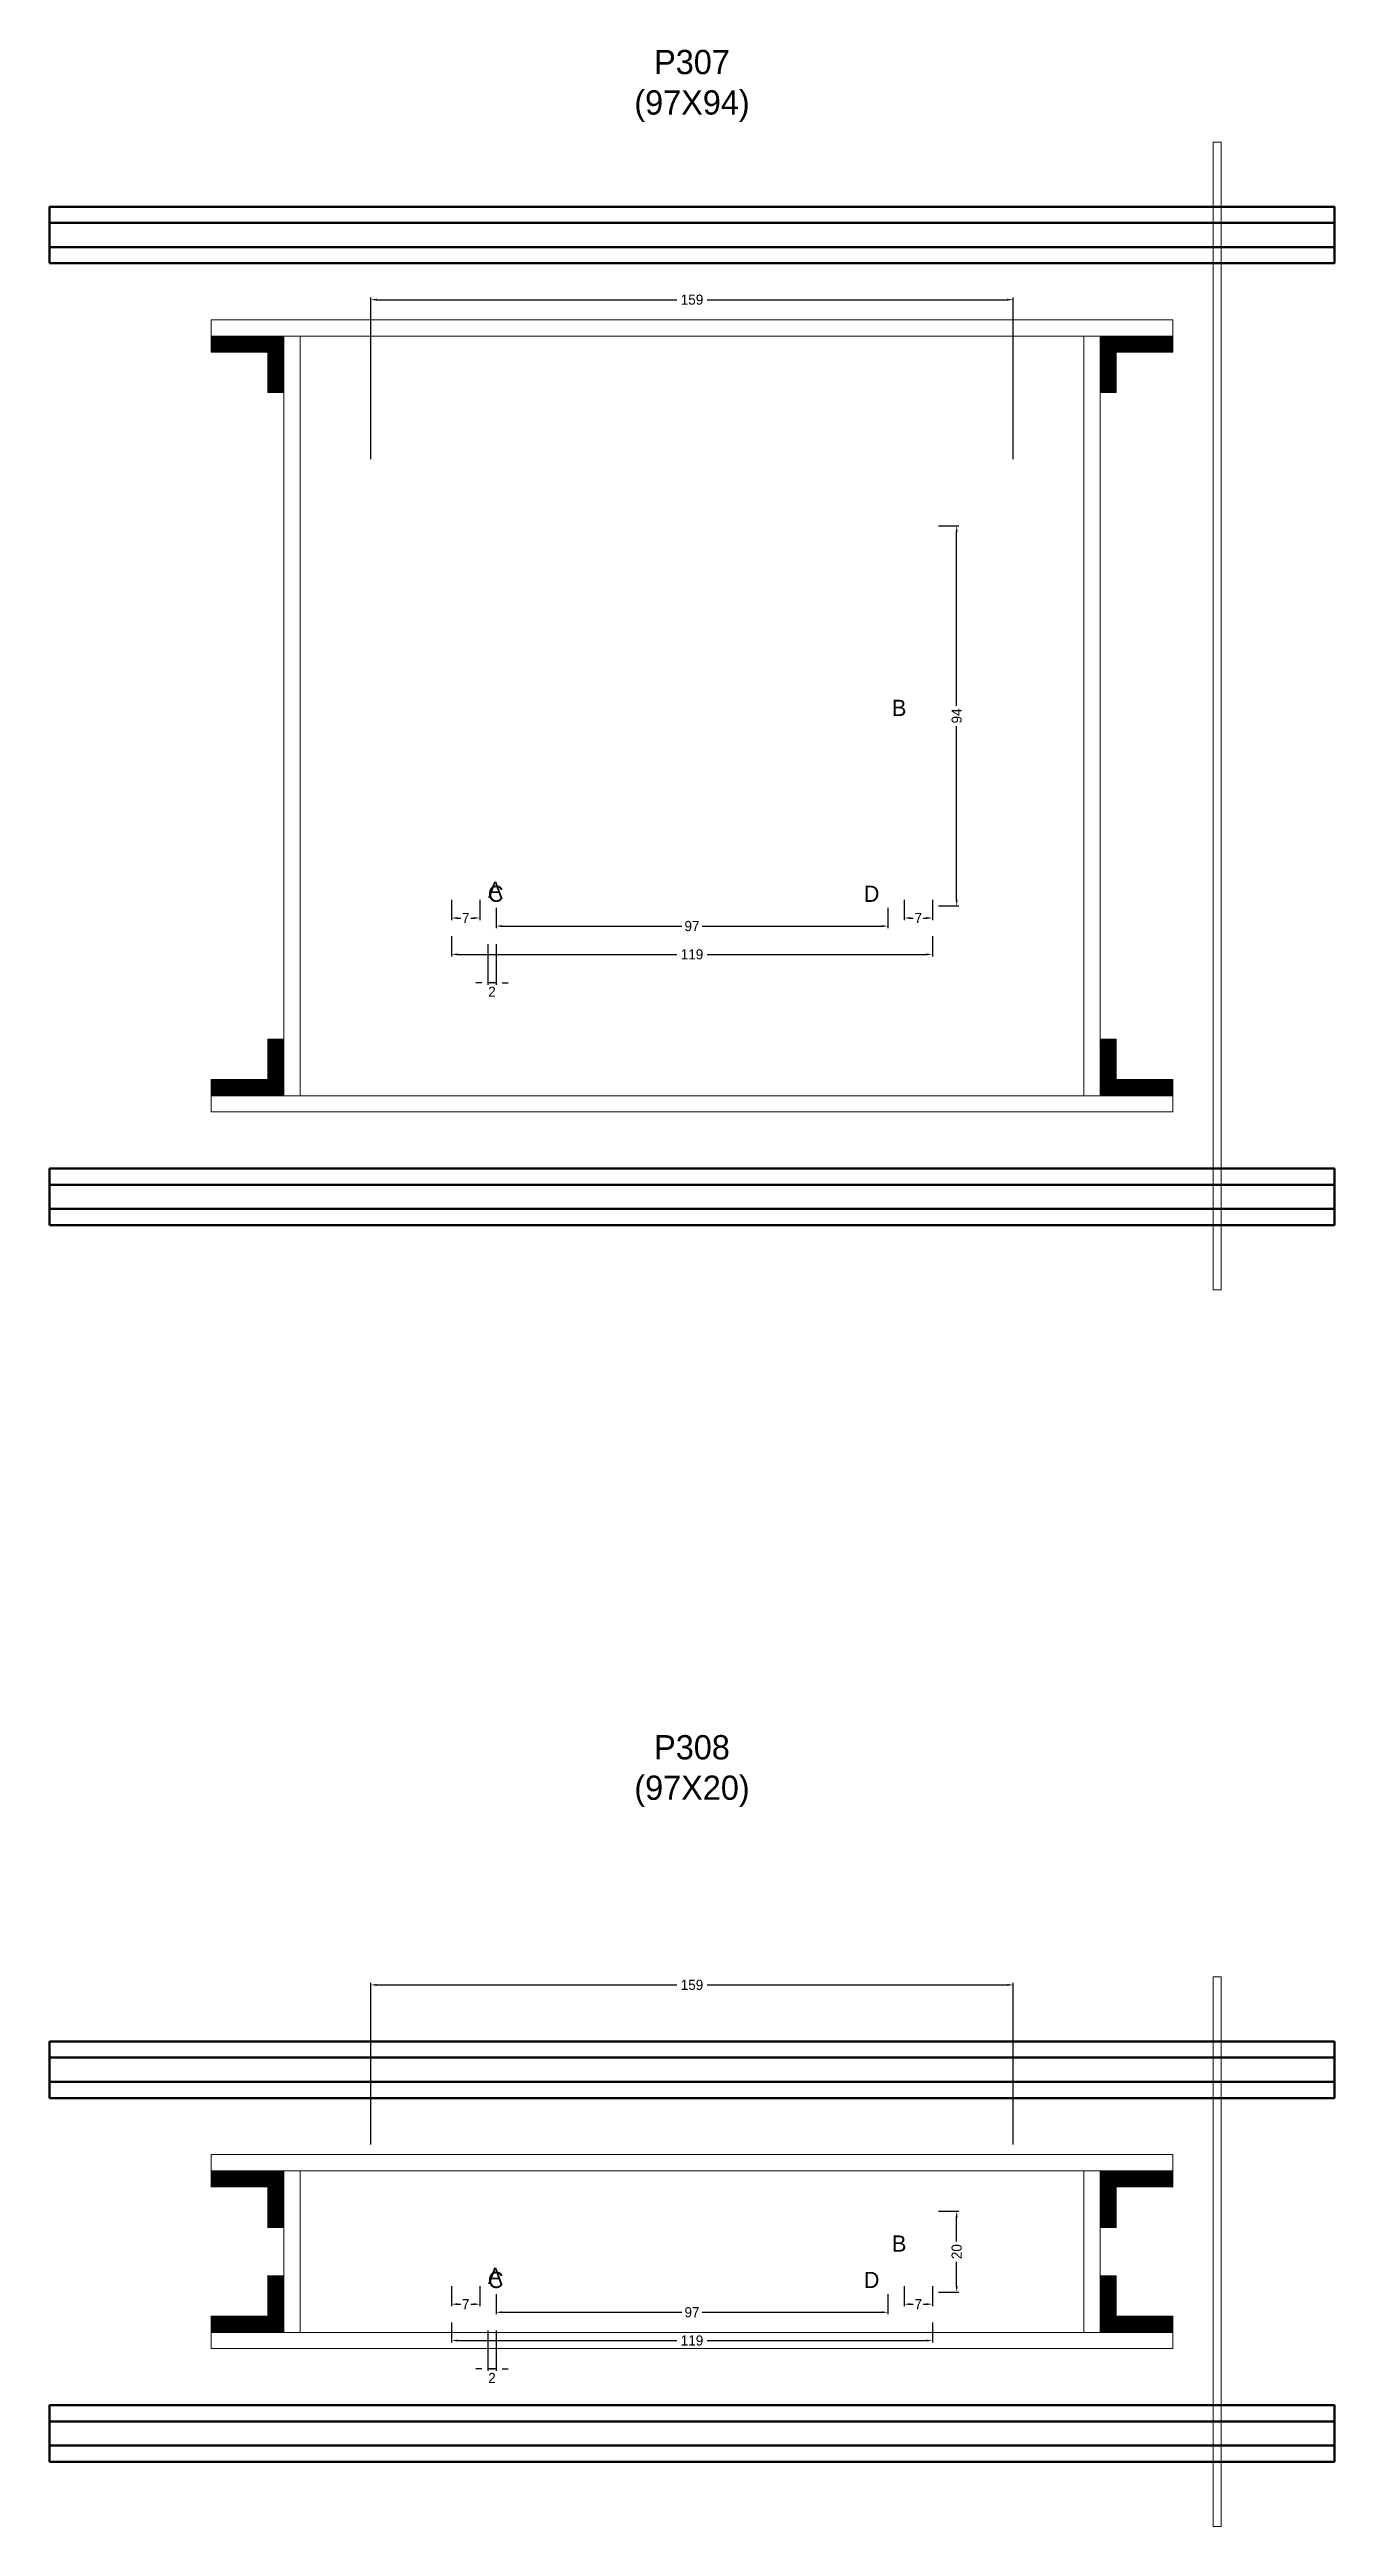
# Model space of a CAD drawing. Header units: centimetres. Extents: x -10500 to 4147, y -7606 to 295.
# Drawn here: x -159 to 159, y -4108 to -3495 of the extents above; entities that cross this region are included whole.
import ezdxf

# ---------------------------------------------------------------- set-up
doc = ezdxf.new("R2010")
doc.units = ezdxf.units.CM
for name, color, linetype in [('COTA', 241, 'Continuous'), ('GRAVATA', 224, 'Continuous'), ('Hachura', 251, 'Continuous'), ('NOMENCLATURA', 7, 'Continuous'), ('SARRAFO', 251, 'Continuous')]:
    doc.layers.add(name, color=color, linetype=linetype)
doc.dimstyles.new('cotax2', dxfattribs={"dimtxt": 2.5, "dimasz": 1.5, "dimexe": 0.5, "dimexo": 0.5, "dimgap": 0.5, "dimtad": 1, "dimcen": 2.5, "dimazin": 3, "dimtfac": 1, "dimtmove": 0, "dimatfit": 3})

msp = doc.modelspace()

# ---------------------------------------------------------------- texts
at = {"layer": 'NOMENCLATURA'}
for s, p in [('B', (49.5, -3660)), ('A', (-50.5, -3705)), ('C', (-50.5, -3706)), ('D', (42.5, -3706)), ('B', (49.5, -4040)), ('A', (-50.5, -4048)), ('C', (-50.5, -4049)), ('D', (42.5, -4049))]:
    msp.add_text(s, height=4, dxfattribs=at).set_placement(p)
at = {"layer": 'NOMENCLATURA', "char_height": 6, "attachment_point": 8}
for s, insert in [('P307\\P(97X94)', (0, -3513)), ('P308\\P(97X20)', (0, -3930))]:
    msp.add_mtext(s, dxfattribs=dict(at, insert=insert))

# ---------------------------------------------------------------- blocks, each defined once
blk = doc.blocks.new('_CLOSEDFILLED')
at = {"color": 0, "linetype": 'BYBLOCK'}
blk.add_solid([(-1, 0.16), (0, 0), (-1, -0.16)], dxfattribs=at)
blk = doc.blocks.new('*D300')
for p, q in [((-59.5, -4057.5), (-59.5, -4062.5)), ((-58, -4062), (-3.75, -4062)), ((3.75, -4062), (58, -4062)), ((59.5, -4057.5), (59.5, -4062.5))]:
    blk.add_line(p, q)
at = {"layer": 'Defpoints'}
for p in [(-59.5, -4057), (59.5, -4057), (-59.5, -4062)]:
    blk.add_point(p, dxfattribs=at)
at = {"layer": 'COTA', "xscale": 1.5, "yscale": 1.5, "rotation": 180}
blk.add_blockref('_CLOSEDFILLED', (-59.5, -4062), dxfattribs=at)
at = {"layer": 'COTA', "xscale": 1.5, "yscale": 1.5}
blk.add_blockref('_CLOSEDFILLED', (59.5, -4062), dxfattribs=at)
at = {"layer": 'COTA', "insert": (0, -4062), "char_height": 2.5, "attachment_point": 5}
blk.add_mtext('119', dxfattribs=at)
blk = doc.blocks.new('*D301')
for p, q in [((-48.5, -4050.5), (-48.5, -4055.5)), ((48.5, -4050.5), (48.5, -4055.5)), ((-47, -4055), (-2.5, -4055)), ((2.5, -4055), (47, -4055))]:
    blk.add_line(p, q)
at = {"layer": 'Defpoints'}
for p in [(-48.5, -4050), (48.5, -4050), (-48.5, -4055)]:
    blk.add_point(p, dxfattribs=at)
at = {"layer": 'COTA', "xscale": 1.5, "yscale": 1.5, "rotation": 180}
blk.add_blockref('_CLOSEDFILLED', (-48.5, -4055), dxfattribs=at)
at = {"layer": 'COTA', "xscale": 1.5, "yscale": 1.5}
blk.add_blockref('_CLOSEDFILLED', (48.5, -4055), dxfattribs=at)
at = {"layer": 'COTA', "insert": (0, -4055), "char_height": 2.5, "attachment_point": 5}
blk.add_mtext('97', dxfattribs=at)
blk = doc.blocks.new('*D302')
for p, q in [((61, -4030), (66, -4030)), ((65.5, -4037.5), (65.5, -4031.5)), ((65.5, -4048.5), (65.5, -4042.5)), ((61, -4050), (66, -4050))]:
    blk.add_line(p, q)
at = {"layer": 'Defpoints'}
for p in [(60.5, -4030), (60.5, -4050), (65.5, -4050)]:
    blk.add_point(p, dxfattribs=at)
at = {"layer": 'COTA', "xscale": 1.5, "yscale": 1.5}
for p, rotation in [((65.5, -4030), 90), ((65.5, -4050), 270)]:
    blk.add_blockref('_CLOSEDFILLED', p, dxfattribs=dict(at, rotation=rotation))
at = {"layer": 'COTA', "insert": (65.5, -4040), "char_height": 2.5, "attachment_point": 5, "rotation": 90}
blk.add_mtext('20', dxfattribs=at)
blk = doc.blocks.new('*D303')
for p, q in [((-59.5, -4048.5), (-59.5, -4053.5)), ((-52.5, -4048.5), (-52.5, -4053.5)), ((-58, -4053), (-57.25, -4053)), ((-54.75, -4053), (-54, -4053))]:
    blk.add_line(p, q)
at = {"layer": 'Defpoints'}
for p in [(-59.5, -4048), (-52.5, -4048), (-59.5, -4053)]:
    blk.add_point(p, dxfattribs=at)
at = {"layer": 'COTA', "xscale": 1.5, "yscale": 1.5, "rotation": 180}
blk.add_blockref('_CLOSEDFILLED', (-59.5, -4053), dxfattribs=at)
at = {"layer": 'COTA', "xscale": 1.5, "yscale": 1.5}
blk.add_blockref('_CLOSEDFILLED', (-52.5, -4053), dxfattribs=at)
at = {"layer": 'COTA', "insert": (-56, -4053), "char_height": 2.5, "attachment_point": 5}
blk.add_mtext('7', dxfattribs=at)
blk = doc.blocks.new('*D304')
for p, q in [((52.5, -4048.5), (52.5, -4053.5)), ((59.5, -4048.5), (59.5, -4053.5)), ((54, -4053), (54.75, -4053)), ((57.25, -4053), (58, -4053))]:
    blk.add_line(p, q)
at = {"layer": 'Defpoints'}
for p in [(52.5, -4048), (59.5, -4048), (52.5, -4053)]:
    blk.add_point(p, dxfattribs=at)
at = {"layer": 'COTA', "xscale": 1.5, "yscale": 1.5, "rotation": 180}
blk.add_blockref('_CLOSEDFILLED', (52.5, -4053), dxfattribs=at)
at = {"layer": 'COTA', "xscale": 1.5, "yscale": 1.5}
blk.add_blockref('_CLOSEDFILLED', (59.5, -4053), dxfattribs=at)
at = {"layer": 'COTA', "insert": (56, -4053), "char_height": 2.5, "attachment_point": 5}
blk.add_mtext('7', dxfattribs=at)
blk = doc.blocks.new('*D305')
for p, q in [((-79.5, -4013.5), (-79.5, -3973.5)), ((-78, -3974), (-3.75, -3974)), ((3.75, -3974), (78, -3974)), ((79.5, -4013.5), (79.5, -3973.5))]:
    blk.add_line(p, q)
at = {"layer": 'Defpoints'}
for p in [(-79.5, -3974), (-79.5, -4014), (79.5, -4014)]:
    blk.add_point(p, dxfattribs=at)
at = {"layer": 'COTA', "xscale": 1.5, "yscale": 1.5, "rotation": 180}
blk.add_blockref('_CLOSEDFILLED', (-79.5, -3974), dxfattribs=at)
at = {"layer": 'COTA', "xscale": 1.5, "yscale": 1.5}
blk.add_blockref('_CLOSEDFILLED', (79.5, -3974), dxfattribs=at)
at = {"layer": 'COTA', "insert": (0, -3974), "char_height": 2.5, "attachment_point": 5}
blk.add_mtext('159', dxfattribs=at)
blk = doc.blocks.new('*D274')
for p, q in [((-59.5, -3714.5), (-59.5, -3719.5)), ((-58, -3719), (-3.75, -3719)), ((3.75, -3719), (58, -3719)), ((59.5, -3714.5), (59.5, -3719.5))]:
    blk.add_line(p, q)
at = {"layer": 'Defpoints'}
for p in [(-59.5, -3714), (59.5, -3714), (-59.5, -3719)]:
    blk.add_point(p, dxfattribs=at)
at = {"layer": 'COTA', "xscale": 1.5, "yscale": 1.5, "rotation": 180}
blk.add_blockref('_CLOSEDFILLED', (-59.5, -3719), dxfattribs=at)
at = {"layer": 'COTA', "xscale": 1.5, "yscale": 1.5}
blk.add_blockref('_CLOSEDFILLED', (59.5, -3719), dxfattribs=at)
at = {"layer": 'COTA', "insert": (0, -3719), "char_height": 2.5, "attachment_point": 5}
blk.add_mtext('119', dxfattribs=at)
blk = doc.blocks.new('*D275')
for p, q in [((-48.5, -3707.5), (-48.5, -3712.5)), ((48.5, -3707.5), (48.5, -3712.5)), ((-47, -3712), (-2.5, -3712)), ((2.5, -3712), (47, -3712))]:
    blk.add_line(p, q)
at = {"layer": 'Defpoints'}
for p in [(-48.5, -3707), (48.5, -3707), (-48.5, -3712)]:
    blk.add_point(p, dxfattribs=at)
at = {"layer": 'COTA', "xscale": 1.5, "yscale": 1.5, "rotation": 180}
blk.add_blockref('_CLOSEDFILLED', (-48.5, -3712), dxfattribs=at)
at = {"layer": 'COTA', "xscale": 1.5, "yscale": 1.5}
blk.add_blockref('_CLOSEDFILLED', (48.5, -3712), dxfattribs=at)
at = {"layer": 'COTA', "insert": (0, -3712), "char_height": 2.5, "attachment_point": 5}
blk.add_mtext('97', dxfattribs=at)
blk = doc.blocks.new('*D276')
for p, q in [((61, -3613), (66, -3613)), ((65.5, -3657.5), (65.5, -3614.5)), ((65.5, -3705.5), (65.5, -3662.5)), ((61, -3707), (66, -3707))]:
    blk.add_line(p, q)
at = {"layer": 'Defpoints'}
for p in [(60.5, -3613), (60.5, -3707), (65.5, -3707)]:
    blk.add_point(p, dxfattribs=at)
at = {"layer": 'COTA', "xscale": 1.5, "yscale": 1.5}
for p, rotation in [((65.5, -3613), 90), ((65.5, -3707), 270)]:
    blk.add_blockref('_CLOSEDFILLED', p, dxfattribs=dict(at, rotation=rotation))
at = {"layer": 'COTA', "insert": (65.5, -3660), "char_height": 2.5, "attachment_point": 5, "rotation": 90}
blk.add_mtext('94', dxfattribs=at)
blk = doc.blocks.new('*D277')
for p, q in [((-59.5, -3705.5), (-59.5, -3710.5)), ((-52.5, -3705.5), (-52.5, -3710.5)), ((-58, -3710), (-57.25, -3710)), ((-54.75, -3710), (-54, -3710))]:
    blk.add_line(p, q)
at = {"layer": 'Defpoints'}
for p in [(-59.5, -3705), (-52.5, -3705), (-59.5, -3710)]:
    blk.add_point(p, dxfattribs=at)
at = {"layer": 'COTA', "xscale": 1.5, "yscale": 1.5, "rotation": 180}
blk.add_blockref('_CLOSEDFILLED', (-59.5, -3710), dxfattribs=at)
at = {"layer": 'COTA', "xscale": 1.5, "yscale": 1.5}
blk.add_blockref('_CLOSEDFILLED', (-52.5, -3710), dxfattribs=at)
at = {"layer": 'COTA', "insert": (-56, -3710), "char_height": 2.5, "attachment_point": 5}
blk.add_mtext('7', dxfattribs=at)
blk = doc.blocks.new('*D278')
for p, q in [((52.5, -3705.5), (52.5, -3710.5)), ((59.5, -3705.5), (59.5, -3710.5)), ((54, -3710), (54.75, -3710)), ((57.25, -3710), (58, -3710))]:
    blk.add_line(p, q)
at = {"layer": 'Defpoints'}
for p in [(52.5, -3705), (59.5, -3705), (52.5, -3710)]:
    blk.add_point(p, dxfattribs=at)
at = {"layer": 'COTA', "xscale": 1.5, "yscale": 1.5, "rotation": 180}
blk.add_blockref('_CLOSEDFILLED', (52.5, -3710), dxfattribs=at)
at = {"layer": 'COTA', "xscale": 1.5, "yscale": 1.5}
blk.add_blockref('_CLOSEDFILLED', (59.5, -3710), dxfattribs=at)
at = {"layer": 'COTA', "insert": (56, -3710), "char_height": 2.5, "attachment_point": 5}
blk.add_mtext('7', dxfattribs=at)
blk = doc.blocks.new('*D279')
for p, q in [((-79.5, -3596.5), (-79.5, -3556.5)), ((-78, -3557), (-3.75, -3557)), ((3.75, -3557), (78, -3557)), ((79.5, -3596.5), (79.5, -3556.5))]:
    blk.add_line(p, q)
at = {"layer": 'Defpoints'}
for p in [(-79.5, -3557), (-79.5, -3597), (79.5, -3597)]:
    blk.add_point(p, dxfattribs=at)
at = {"layer": 'COTA', "xscale": 1.5, "yscale": 1.5, "rotation": 180}
blk.add_blockref('_CLOSEDFILLED', (-79.5, -3557), dxfattribs=at)
at = {"layer": 'COTA', "xscale": 1.5, "yscale": 1.5}
blk.add_blockref('_CLOSEDFILLED', (79.5, -3557), dxfattribs=at)
at = {"layer": 'COTA', "insert": (0, -3557), "char_height": 2.5, "attachment_point": 5}
blk.add_mtext('159', dxfattribs=at)

# ---------------------------------------------------------------- dimensions: what is measured, and where the dimension line sits
at = {"layer": 'COTA'}
for base, p1, p2, picture, middle in [((-79.5, -3557), (-79.5, -3597), (79.5, -3597), '*D279', (0, -3557)), ((-59.5, -3710), (-59.5, -3705), (-52.5, -3705), '*D277', (-56, -3710)), ((-48.5, -3712), (-48.5, -3707), (48.5, -3707), '*D275', (0, -3712)), ((52.5, -3710), (52.5, -3705), (59.5, -3705), '*D278', (56, -3710)), ((-59.5, -3719), (-59.5, -3714), (59.5, -3714), '*D274', (0, -3719)), ((-79.5, -3974), (-79.5, -4014), (79.5, -4014), '*D305', (0, -3974)), ((-59.5, -4053), (-59.5, -4048), (-52.5, -4048), '*D303', (-56, -4053)), ((-48.5, -4055), (-48.5, -4050), (48.5, -4050), '*D301', (0, -4055)), ((52.5, -4053), (52.5, -4048), (59.5, -4048), '*D304', (56, -4053)), ((-59.5, -4062), (-59.5, -4057), (59.5, -4057), '*D300', (0, -4062))]:
    dim = msp.add_linear_dim(base=base, p1=p1, p2=p2, dimstyle='cotax2', dxfattribs=at)
    dim.commit()
    dim.dimension.update_dxf_attribs({"geometry": picture, "text_midpoint": middle})
for base, p1, p2, picture, middle in [((65.5, -3707), (60.5, -3707), (60.5, -3613), '*D276', (65.5, -3660)), ((65.5, -4050), (60.5, -4050), (60.5, -4030), '*D302', (65.5, -4040))]:
    dim = msp.add_linear_dim(base=base, p1=p1, p2=p2, angle=90, dimstyle='cotax2', dxfattribs=at)
    dim.commit()
    dim.dimension.update_dxf_attribs({"geometry": picture, "text_midpoint": middle})
for base, p1, p2 in [((-48.5, -3726), (-48.5, -3716), (-50.5, -3716)), ((-48.5, -4069), (-48.5, -4059), (-50.5, -4059))]:
    msp.add_linear_dim(base=base, p1=p1, p2=p2, dimstyle='cotax2', dxfattribs=at).render()

# ---------------------------------------------------------------- hatches: boundary and pattern name
at = {"layer": 'SARRAFO'}
h = msp.add_hatch(dxfattribs=at)
h.set_pattern_fill('SOLID', scale=2)
h.paths.add_polyline_path([(-119, -3570), (-105, -3570), (-105, -3566), (-119, -3566)])
h = msp.add_hatch(dxfattribs=at)
h.set_pattern_fill('SOLID', scale=2)
h.paths.add_polyline_path([(-105, -3580), (-101, -3580), (-101, -3566), (-105, -3566)])
h = msp.add_hatch(dxfattribs=at)
h.set_pattern_fill('SOLID', scale=2)
h.paths.add_polyline_path([(101, -3580), (105, -3580), (105, -3566), (101, -3566)])
h = msp.add_hatch(dxfattribs=at)
h.set_pattern_fill('SOLID', scale=2)
h.paths.add_polyline_path([(105, -3570), (119, -3570), (119, -3566), (105, -3566)])
h = msp.add_hatch(dxfattribs=at)
h.set_pattern_fill('SOLID', scale=2)
h.paths.add_polyline_path([(-105, -3754), (-101, -3754), (-101, -3740), (-105, -3740)])
h = msp.add_hatch(dxfattribs=at)
h.set_pattern_fill('SOLID', scale=2)
h.paths.add_polyline_path([(101, -3754), (105, -3754), (105, -3740), (101, -3740)])
h = msp.add_hatch(dxfattribs=at)
h.set_pattern_fill('SOLID', scale=2)
h.paths.add_polyline_path([(-119, -3754), (-105, -3754), (-105, -3750), (-119, -3750)])
h = msp.add_hatch(dxfattribs=at)
h.set_pattern_fill('SOLID', scale=2)
h.paths.add_polyline_path([(105, -3754), (119, -3754), (119, -3750), (105, -3750)])
h = msp.add_hatch(dxfattribs=at)
h.set_pattern_fill('SOLID', scale=2)
h.paths.add_polyline_path([(-119, -4024), (-105, -4024), (-105, -4020), (-119, -4020)])
h = msp.add_hatch(dxfattribs=at)
h.set_pattern_fill('SOLID', scale=2)
h.paths.add_polyline_path([(-105, -4034), (-101, -4034), (-101, -4020), (-105, -4020)])
h = msp.add_hatch(dxfattribs=at)
h.set_pattern_fill('SOLID', scale=2)
h.paths.add_polyline_path([(101, -4034), (105, -4034), (105, -4020), (101, -4020)])
h = msp.add_hatch(dxfattribs=at)
h.set_pattern_fill('SOLID', scale=2)
h.paths.add_polyline_path([(105, -4024), (119, -4024), (119, -4020), (105, -4020)])
h = msp.add_hatch(dxfattribs=at)
h.set_pattern_fill('SOLID', scale=2)
h.paths.add_polyline_path([(-105, -4060), (-101, -4060), (-101, -4046), (-105, -4046)])
h = msp.add_hatch(dxfattribs=at)
h.set_pattern_fill('SOLID', scale=2)
h.paths.add_polyline_path([(101, -4060), (105, -4060), (105, -4046), (101, -4046)])
h = msp.add_hatch(dxfattribs=at)
h.set_pattern_fill('SOLID', scale=2)
h.paths.add_polyline_path([(-119, -4060), (-105, -4060), (-105, -4056), (-119, -4056)])
h = msp.add_hatch(dxfattribs=at)
h.set_pattern_fill('SOLID', scale=2)
h.paths.add_polyline_path([(105, -4060), (119, -4060), (119, -4056), (105, -4056)])

# ---------------------------------------------------------------- linework, layer by layer
at = {"layer": 'GRAVATA', "lineweight": 50}
for points in [[(-159, -3548), (159, -3548), (159, -3534), (-159, -3534)], [(-159, -3544), (159, -3544), (159, -3538), (-159, -3538)], [(-159, -3786), (159, -3786), (159, -3772), (-159, -3772)], [(-159, -3782), (159, -3782), (159, -3776), (-159, -3776)], [(-159, -4002), (159, -4002), (159, -3988), (-159, -3988)], [(-159, -3998), (159, -3998), (159, -3992), (-159, -3992)], [(-159, -4092), (159, -4092), (159, -4078), (-159, -4078)], [(-159, -4088), (159, -4088), (159, -4082), (-159, -4082)]]:
    msp.add_lwpolyline(points, close=True, dxfattribs=at)
at = {"layer": 'Hachura', "lineweight": 13}
for points in [[(129, -3802), (131, -3802), (131, -3518), (129, -3518)], [(129, -4108), (131, -4108), (131, -3972), (129, -3972)]]:
    msp.add_lwpolyline(points, close=True, dxfattribs=at)
at = {"layer": 'Hachura', "lineweight": 18}
for points in [[(-119, -3566), (119, -3566), (119, -3562), (-119, -3562)], [(-101, -3754), (-97, -3754), (-97, -3566), (-101, -3566)], [(97, -3754), (101, -3754), (101, -3566), (97, -3566)], [(-119, -3758), (119, -3758), (119, -3754), (-119, -3754)], [(-119, -4020), (119, -4020), (119, -4016), (-119, -4016)], [(-101, -4060), (-97, -4060), (-97, -4020), (-101, -4020)], [(97, -4060), (101, -4060), (101, -4020), (97, -4020)], [(-119, -4064), (119, -4064), (119, -4060), (-119, -4060)]]:
    msp.add_lwpolyline(points, close=True, dxfattribs=at)
at = {"layer": 'SARRAFO', "lineweight": 13}
for points in [[(-119, -3570), (-105, -3570), (-105, -3566), (-119, -3566)], [(-105, -3580), (-101, -3580), (-101, -3566), (-105, -3566)], [(101, -3580), (105, -3580), (105, -3566), (101, -3566)], [(105, -3570), (119, -3570), (119, -3566), (105, -3566)], [(-105, -3754), (-101, -3754), (-101, -3740), (-105, -3740)], [(101, -3754), (105, -3754), (105, -3740), (101, -3740)], [(-119, -3754), (-105, -3754), (-105, -3750), (-119, -3750)], [(105, -3754), (119, -3754), (119, -3750), (105, -3750)], [(-119, -4024), (-105, -4024), (-105, -4020), (-119, -4020)], [(-105, -4034), (-101, -4034), (-101, -4020), (-105, -4020)], [(101, -4034), (105, -4034), (105, -4020), (101, -4020)], [(105, -4024), (119, -4024), (119, -4020), (105, -4020)], [(-105, -4060), (-101, -4060), (-101, -4046), (-105, -4046)], [(101, -4060), (105, -4060), (105, -4046), (101, -4046)], [(-119, -4060), (-105, -4060), (-105, -4056), (-119, -4056)], [(105, -4060), (119, -4060), (119, -4056), (105, -4056)]]:
    msp.add_lwpolyline(points, close=True, dxfattribs=at)

msp.set_redraw_order([(e.dxf.handle, doc.entitydb.next_handle()) for e in msp.query("TEXT MTEXT ATTDEF DIMENSION ARC_DIMENSION")])  # texts and dimensions are drawn at this point

doc.saveas('drawing.dxf')
